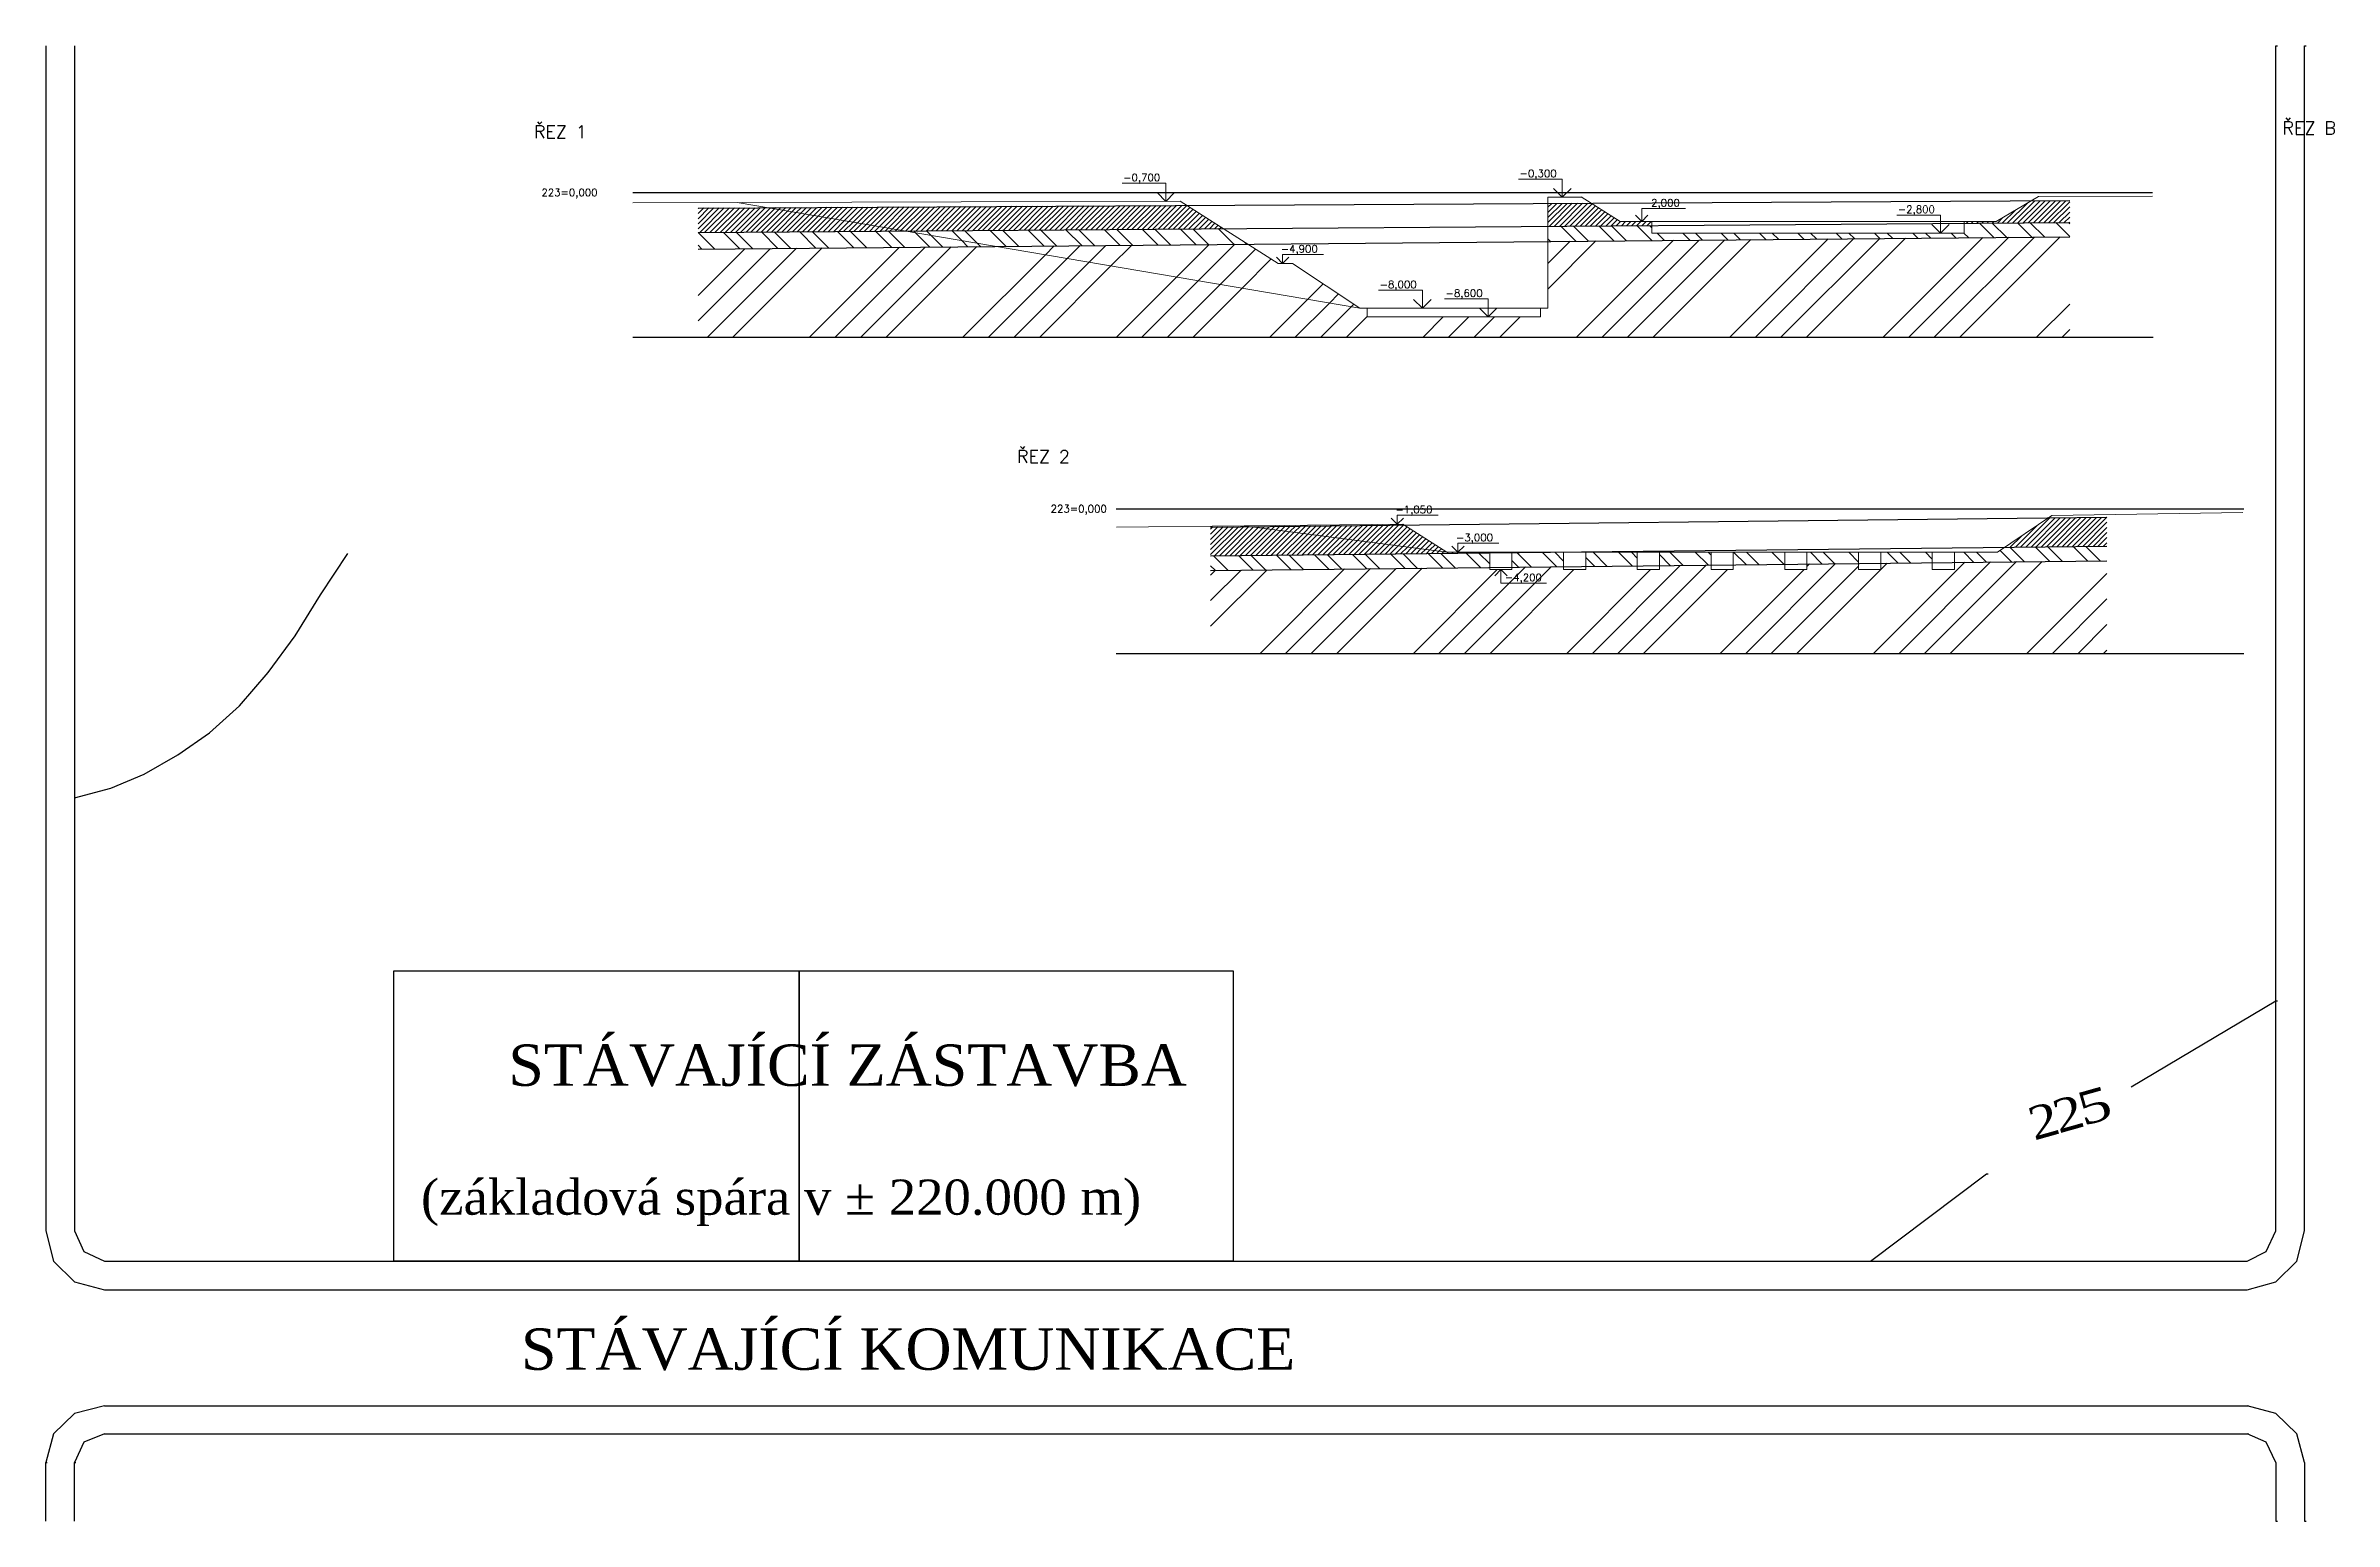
# Model space of a CAD drawing. Header units: millimetres. Extents: x -3518363 to 3223740, y -1530229 to 774657.
# Drawn here: x 568336 to 726607, y 104356 to 206459 of the extents above; entities that cross this region are included whole.
import ezdxf

# ---------------------------------------------------------------- set-up
doc = ezdxf.new("R2010")
doc.units = ezdxf.units.MM
doc.header["$LTSCALE"] = 15
doc.header["$MEASUREMENT"] = 0
doc.linetypes.add('ACAD_ISO10W100', pattern=[18, 12, -3, 0, -3])
doc.layers.get('0').update_dxf_attribs({"linetype": 'CONTINUOUS'})
doc.layers.add('HRANICE ZEMINY', color=200, linetype='CONTINUOUS')
doc.layers.add('ŘEZ bílá', color=251, linetype='ACAD_ISO10W100')
for name, color, linetype, lineweight in [('texty', 255, 'CONTINUOUS', 15), ('ŘEZ', 11, 'ACAD_ISO10W100', 15), ('šrafy', 32, 'CONTINUOUS', 15)]:
    doc.layers.add(name, color=color, linetype=linetype, lineweight=lineweight)
doc.styles.add('romans', font='romans.shx')
doc.styles.add('TIMESNEWROMAN', font='times.ttf')

msp = doc.modelspace()

# ---------------------------------------------------------------- texts
at = {"attachment_point": 7, "style": 'TIMESNEWROMAN'}
for s, insert, char_height, width in [('\\W1.02;STÁVAJÍCÍ\\~ZÁSTAVBA', (600330.418, 134421.012), 2863.1607, 47179.17747), ('\\W1.03;(základová\\~spára\\~v\\~±\\~220.000\\~m)', (594286.492, 124776.454), 2433.70941, 49434.83592), ('\\W1.02;STÁVAJÍCÍ\\~KOMUNIKACE', (601204.855, 114771.867), 2863.1607, 53670.5873)]:
    msp.add_mtext(s, dxfattribs=dict(at, insert=insert, char_height=char_height, width=width))
at = {"char_height": 2289.8356, "attachment_point": 7, "rotation": 15.80019522, "style": 'TIMESNEWROMAN'}
for s, insert, width in [('\\W1.16;2', (705853.625, 130692.641), 3047.34523), ('\\W1.16;2', (707550.972, 131181.331), 3047.34523), ('\\W1.31;5', (709248.346, 131670.034), 3222.34108)]:
    msp.add_mtext(s, dxfattribs=dict(at, insert=insert, width=width))
at = {"layer": 'texty', "ltscale": 20, "extrusion": (1.93959e-16, -3.39308e-16, -1), "style": 'romans', "text_generation_flag": 2}
for s, height, p in [('ŘEZ 1', 890.0917, (-602091.185, 200056.607)), ('ŘEZ B', 890.0917, (-723021.185, 200316.607)), ('-0,300', 514.897, (-670270.033, 197365.246)), ('223=0,000', 514.897, (-602616.185, 196044.416)), ('-0,700', 514.897, (-642850, 197078.832)), ('-2,000', 514.897, (-678790, 195338.832)), ('-2,800', 514.897, (-696430.03, 194881.311)), ('-4,900', 514.897, (-653750.03, 192148.832)), ('-8,000', 514.897, (-660590.03, 189681.311)), ('-8,600', 514.897, (-665150.03, 189081.311)), ('ŘEZ 2', 890.0917, (-635501.185, 177586.607)), ('223=0,000', 514.897, (-637835.498, 174164.416)), ('-1,050', 514.897, (-661680.001, 174104.276)), ('-3,000', 514.897, (-665870.03, 172165.832)), ('-4,200', 514.897, (-669250, 169411.416))]:
    msp.add_text(s, height=height, dxfattribs=at).set_placement(p)

# ---------------------------------------------------------------- hatches: boundary and pattern name
at = {"layer": 'šrafy', "linetype": 'ByBlock', "lineweight": 20, "ltscale": 5}
h = msp.add_hatch(dxfattribs=at)
h.set_pattern_fill('ANSI31', color=256, scale=2000)
h.paths.add_polyline_path([(618273.285, 195255.932), (613450, 195230), (613450, 193546.607), (627725.806, 193649.003)])
h.paths.add_polyline_path([(675229.011, 195562.145), (672223.376, 195545.986), (672223.376, 193968.17), (679423.376, 194019.813), (679423.376, 194294.416), (677223.376, 194294.416)])
h.paths.add_polyline_path([(708310, 195740), (705629.555, 195725.589), (703223.376, 194294.416), (701023.376, 194294.416), (701023.376, 194174.743), (708310, 194227.008)])
h = msp.add_hatch(dxfattribs=at)
h.set_pattern_fill('ANSI31', color=256, scale=2000)
h.paths.add_polyline_path([(651680.867, 173186.735), (648893.376, 173156.607), (648893.376, 171156.607), (672746.462, 171414.416), (665223.376, 171414.416)])
h.paths.add_polyline_path([(710883.376, 173826.607), (706840.82, 173782.915), (703822.178, 171750.289), (710883.376, 171826.607)])
h.paths.add_polyline_path([(647234.467, 195411.637), (618273.285, 195255.932), (627725.806, 193649.003), (649768.517, 193807.108)])
h = msp.add_hatch(dxfattribs=at)
h.set_pattern_fill('ANSI32', color=256, scale=5000, angle=90)
h.paths.add_polyline_path([(627725.806, 193649.003), (613450, 193546.607), (613450, 192386.096), (634055.354, 192572.98)])
h.paths.add_polyline_path([(708310, 194227.008), (701023.376, 194174.743), (701023.376, 193494.416), (679423.376, 193494.416), (679423.376, 194019.813), (672223.376, 193968.17), (672223.376, 192919.152), (708310, 193246.447)])
h.paths.add_polyline_path([(668208.376, 171365.368), (648893.376, 171156.607), (648893.376, 170156.607), (668208.376, 170365.368)])
h.paths.add_polyline_path([(673308.376, 171414.416), (672746.462, 171414.416), (669738.376, 171381.904), (669738.376, 170381.904), (673308.376, 170420.489)])
h.paths.add_polyline_path([(678408.376, 171414.416), (674838.376, 171414.416), (674838.376, 170437.026), (678408.376, 170475.611)])
h.paths.add_polyline_path([(683508.376, 171414.416), (679938.376, 171414.416), (679938.376, 170492.148), (683508.376, 170530.733)])
h.paths.add_polyline_path([(688608.376, 171414.416), (685038.376, 171414.416), (685038.376, 170547.27), (688608.376, 170585.855)])
h.paths.add_polyline_path([(693708.376, 171414.416), (690138.376, 171414.416), (690138.376, 170602.391), (693708.376, 170640.977)])
h.paths.add_polyline_path([(698808.376, 171414.416), (695238.376, 171414.416), (695238.376, 170657.513), (698808.376, 170696.098)])
h.paths.add_polyline_path([(710883.376, 171826.607), (703822.178, 171750.289), (703323.376, 171414.416), (700338.376, 171414.416), (700338.376, 170712.635), (710883.376, 170826.607)])
h = msp.add_hatch(dxfattribs=at)
h.set_pattern_fill('ANSI34', color=256, scale=10000)
h.paths.add_polyline_path([(634055.354, 192572.98), (613450, 192386.096), (613450, 186294.416), (708310, 186294.416), (708310, 193246.447), (672223.376, 192919.152), (672223.376, 188294.416), (671723.376, 188294.416), (671723.376, 187694.416), (659723.376, 187694.416), (659723.376, 188294.416), (659223.376, 188294.416)])
h.paths.add_polyline_path([(710883.376, 170826.607), (700338.376, 170712.635), (700338.376, 170214.416), (698808.376, 170214.416), (698808.376, 170696.098), (695238.376, 170657.513), (695238.376, 170214.416), (693708.376, 170214.416), (693708.376, 170640.977), (690138.376, 170602.391), (690138.376, 170214.416), (688608.376, 170214.416), (688608.376, 170585.855), (685038.376, 170547.27), (685038.376, 170214.416), (683508.376, 170214.416), (683508.376, 170530.733), (679938.376, 170492.148), (679938.376, 170214.416), (678408.376, 170214.416), (678408.376, 170475.611), (674838.376, 170437.026), (674838.376, 170214.416), (673308.376, 170214.416), (673308.376, 170420.489), (669738.376, 170381.904), (669738.376, 170214.416), (668208.376, 170214.416), (668208.376, 170365.368), (648893.376, 170156.607), (648893.376, 164414.416), (710883.376, 164414.416)])
h.paths.add_polyline_path([(669194.832, 169160.097), (672173.879, 169160.097), (672173.879, 170079.556), (669194.832, 170079.556)], flags=24)
h = msp.add_hatch(dxfattribs=at)
h.set_pattern_fill('ANSI32', color=256, scale=5000, angle=90)
h.paths.add_polyline_path([(649768.517, 193807.108), (627725.806, 193649.003), (634055.354, 192572.98), (651468.172, 192730.909)])
h = msp.add_hatch(dxfattribs=at)
h.set_pattern_fill('ANSI34', color=256, scale=10000)
h.paths.add_polyline_path([(654570.542, 191397.416), (653574.172, 191397.416), (651468.172, 192730.909), (634055.354, 192572.98), (659223.376, 188294.416)])
h = msp.add_hatch(dxfattribs=at)
h.set_pattern_fill('ANSI31', color=256, scale=2000)
h.paths.add_polyline_path([(662270.124, 173301.186), (651680.867, 173186.735), (665223.376, 171414.416)])

# ---------------------------------------------------------------- linework, layer by layer
for p, q in [((572399.777, 112354.128), (720694.495, 112354.128)), ((572399.777, 110399.499), (720694.495, 110399.499))]:
    msp.add_line(p, q)
for points in [[(568336.205, 206459.298), (568336.205, 124441.972), (568876.298, 122358.748), (570316.552, 120918.493), (572399.777, 120378.401), (720591.624, 120378.401), (722571.971, 120918.493), (724012.232, 122358.748), (724552.318, 124441.972), (724552.318, 206459.298), (724655.202, 206459.298)], [(570316.552, 206459.298), (570316.552, 124441.972), (570959.522, 123027.436), (572399.777, 122358.748), (720591.624, 122358.748), (721903.283, 123027.436), (722571.971, 124441.972), (722571.971, 206459.298), (722674.855, 206459.298)], [(570316.552, 154404.403), (572836.998, 155073.091), (575151.69, 156050.406), (577466.381, 157387.782), (579652.483, 158905.197), (581735.708, 160782.673), (583716.055, 163097.364), (585593.531, 165617.797), (587342.412, 168472.601), (589219.881, 171327.379)], [(592409.016, 122358.748), (592409.016, 142445.141), (650456.388, 142445.141), (650456.388, 122358.748), (620442.535, 122358.748), (620442.535, 142445.141), (620442.535, 122358.748), (592409.016, 122358.748), (592511.894, 122358.748)], [(712567.351, 134420.881), (722571.971, 140361.922), (722674.855, 140361.922)], [(694538.459, 122358.748), (702562.731, 128402.673), (702665.603, 128402.673)], [(572399.777, 112354.128), (570316.552, 111814.035), (568876.298, 110399.499), (568336.205, 108419.145), (568439.076, 108419.145)], [(724552.318, 108419.145), (724012.232, 110399.499), (722571.971, 111814.035), (720591.624, 112354.128), (720694.495, 112354.128)], [(572399.777, 110399.499), (570959.522, 109833.681), (570316.552, 108419.145), (570419.43, 108419.145)], [(722571.971, 108419.145), (721903.283, 109833.681), (720591.624, 110399.499), (720694.495, 110399.499)], [(568336.205, 104355.573), (568336.205, 108419.145), (568439.076, 108419.145)], [(570316.552, 104355.573), (570316.552, 108419.145), (570419.43, 108419.145)], [(722571.971, 108419.145), (722571.971, 104355.573), (722674.855, 104355.573)], [(724552.318, 108419.145), (724552.318, 104355.573), (724655.202, 104355.573)]]:
    msp.add_lwpolyline(points)
at = {"layer": 'HRANICE ZEMINY', "linetype": 'ByBlock', "extrusion": (1.93959e-16, -3.39308e-16, -1)}
for p, q in [((613450, 195230), (708310, 195740)), ((613450, 193546.607), (708310, 194227.008)), ((613450, 192386.096), (708310, 193246.447)), ((648893.376, 173156.607), (710883.376, 173826.607)), ((648893.376, 171156.607), (710883.376, 171826.607)), ((648893.376, 170156.607), (710883.376, 170826.607))]:
    msp.add_line(p, q, dxfattribs=at)
at = {"layer": 'texty', "linetype": 'ByBlock', "lineweight": 20, "ltscale": 5}
for p, q in [((645799.97, 196940), (642770, 196940)), ((645799.97, 195691.938), (645197.492, 196294.416)), ((645799.97, 195691.938), (645799.97, 196940)), ((645799.97, 195691.938), (646402.448, 196294.416)), ((673220.003, 197226.413), (670190.033, 197226.413)), ((673220.003, 195978.351), (672617.525, 196580.83)), ((673220.003, 195978.351), (673220.003, 197226.413)), ((673220.003, 195978.351), (673822.481, 196580.83)), ((678710, 194294.416), (678277.208, 194727.208)), ((678710, 194294.416), (678710, 195200)), ((681739.97, 195200), (678710, 195200)), ((678710, 194294.416), (679142.792, 194727.208)), ((699380, 194742.478), (696350.03, 194742.478)), ((699380, 193494.416), (699380, 194742.478)), ((699380, 193494.416), (698777.522, 194096.894)), ((699380, 193494.416), (699982.478, 194096.894)), ((653880, 191397.416), (653453.708, 191823.708)), ((653880, 191397.416), (653880, 192010)), ((656700, 192010), (653880, 192010)), ((653880, 191397.416), (654306.292, 191823.708)), ((663540, 189542.478), (660510.03, 189542.478)), ((663540, 188294.416), (662937.522, 188896.894)), ((663540, 188294.416), (663540, 189542.478)), ((663540, 188294.416), (664142.478, 188896.894)), ((668100, 188942.478), (665070.03, 188942.478)), ((668100, 187694.416), (668100, 188942.478)), ((668100, 187694.416), (667497.522, 188296.894)), ((668100, 187694.416), (668702.478, 188296.894)), ((661809.971, 173352.86), (661383.679, 173779.152)), ((661809.971, 173352.86), (661809.971, 173965.444)), ((664629.971, 173965.444), (661809.971, 173965.444)), ((661809.971, 173352.86), (662236.263, 173779.152)), ((666000, 171414.416), (665573.708, 171840.708)), ((666000, 171414.416), (666000, 172027)), ((668820, 172027), (666000, 172027)), ((666000, 171414.416), (666426.292, 171840.708)), ((668973.376, 170214.416), (668547.084, 169788.124)), ((668973.376, 170214.416), (669399.668, 169788.124)), ((668973.376, 170214.416), (668973.376, 169272.584)), ((672130, 169272.584), (668973.376, 169272.584))]:
    msp.add_line(p, q, dxfattribs=at)
at = {"layer": 'ŘEZ', "linetype": 'ByBlock', "extrusion": (1.93959e-16, -3.39308e-16, -1)}
for p, q in [((646787.87, 195694.416), (608931.185, 195599.447)), ((616146.137, 195617.547), (659223.376, 188294.416)), ((653574.172, 191397.416), (646787.87, 195694.416)), ((672223.376, 195976.607), (674570.526, 195980.714)), ((672223.376, 195976.607), (672223.376, 188294.416)), ((674523.005, 196010.922), (677223.376, 194294.416)), ((706151.396, 196035.975), (703223.376, 194294.416)), ((706151.396, 196035.975), (714041.185, 196049.781)), ((706151.396, 196035.975), (714041.185, 196049.781)), ((677223.376, 194294.416), (703223.376, 194294.416)), ((679423.376, 193494.416), (679423.376, 194294.416)), ((701023.376, 193494.416), (679423.376, 193494.416)), ((701023.376, 194294.416), (701023.376, 193494.416)), ((654570.542, 191397.416), (653574.172, 191397.416)), ((654570.542, 191397.416), (659223.376, 188294.416)), ((672223.376, 188294.416), (659223.376, 188294.416)), ((659723.376, 188294.416), (659723.376, 187694.416)), ((671723.376, 187694.416), (659723.376, 187694.416)), ((671723.376, 188294.416), (671723.376, 187694.416)), ((707083.919, 173946.607), (720291.185, 174156.607)), ((651223.376, 173246.607), (642391.185, 173146.607)), ((662183.376, 173356.607), (651223.376, 173246.607)), ((651223.376, 173246.607), (665223.376, 171414.416)), ((662183.376, 173356.607), (665223.376, 171414.416)), ((662183.376, 173356.607), (665223.376, 171414.416)), ((707083.919, 173946.607), (703323.376, 171414.416)), ((665223.376, 171414.416), (703323.376, 171414.416)), ((668208.376, 171414.416), (668208.376, 170214.416)), ((669738.376, 171414.416), (669738.376, 170214.416)), ((673308.376, 171414.416), (673308.376, 170214.416)), ((673308.376, 171414.416), (673308.376, 170214.416)), ((674838.376, 171414.416), (674838.376, 170214.416)), ((674838.376, 171414.416), (674838.376, 170214.416)), ((678408.376, 171414.416), (678408.376, 170214.416)), ((678408.376, 171414.416), (678408.376, 170214.416)), ((679938.376, 171414.416), (679938.376, 170214.416)), ((679938.376, 171414.416), (679938.376, 170214.416)), ((683508.376, 171414.416), (683508.376, 170214.416)), ((683508.376, 171414.416), (683508.376, 170214.416)), ((685038.376, 171414.416), (685038.376, 170214.416)), ((685038.376, 171414.416), (685038.376, 170214.416)), ((688608.376, 171414.416), (688608.376, 170214.416)), ((688608.376, 171414.416), (688608.376, 170214.416)), ((690138.376, 171414.416), (690138.376, 170214.416)), ((690138.376, 171414.416), (690138.376, 170214.416)), ((693708.376, 171414.416), (693708.376, 170214.416)), ((693708.376, 171414.416), (693708.376, 170214.416)), ((695238.376, 171414.416), (695238.376, 170214.416)), ((695238.376, 171414.416), (695238.376, 170214.416)), ((698808.376, 171414.416), (698808.376, 170214.416)), ((700338.376, 171414.416), (700338.376, 170214.416)), ((668208.376, 170214.416), (669738.376, 170214.416)), ((673308.376, 170214.416), (674838.376, 170214.416)), ((673308.376, 170214.416), (674838.376, 170214.416)), ((678408.376, 170214.416), (679938.376, 170214.416)), ((678408.376, 170214.416), (679938.376, 170214.416)), ((683508.376, 170214.416), (685038.376, 170214.416)), ((683508.376, 170214.416), (685038.376, 170214.416)), ((688608.376, 170214.416), (690138.376, 170214.416)), ((688608.376, 170214.416), (690138.376, 170214.416)), ((693708.376, 170214.416), (695238.376, 170214.416)), ((693708.376, 170214.416), (695238.376, 170214.416)), ((698808.376, 170214.416), (700338.376, 170214.416))]:
    msp.add_line(p, q, dxfattribs=at)
at = {"layer": 'ŘEZ bílá', "color": 3, "linetype": 'ByBlock', "extrusion": (1.93959e-16, -3.39308e-16, -1)}
for p, q in [((608931.185, 196294.416), (714041.185, 196294.416)), ((642365.498, 174414.416), (720351.185, 174414.416))]:
    msp.add_line(p, q, dxfattribs=at)
at = {"layer": 'ŘEZ bílá', "color": 250, "linetype": 'ByBlock', "true_color": 0x1a1a1a, "extrusion": (1.93959e-16, -3.39308e-16, -1)}
for p, q in [((608931.185, 186294.416), (714091.185, 186294.416)), ((642365.498, 164414.416), (720351.185, 164414.416))]:
    msp.add_line(p, q, dxfattribs=at)

msp.set_redraw_order([(e.dxf.handle, doc.entitydb.next_handle()) for e in msp.query("TEXT MTEXT ATTDEF DIMENSION ARC_DIMENSION")])  # texts and dimensions are drawn at this point

doc.saveas('drawing.dxf')
